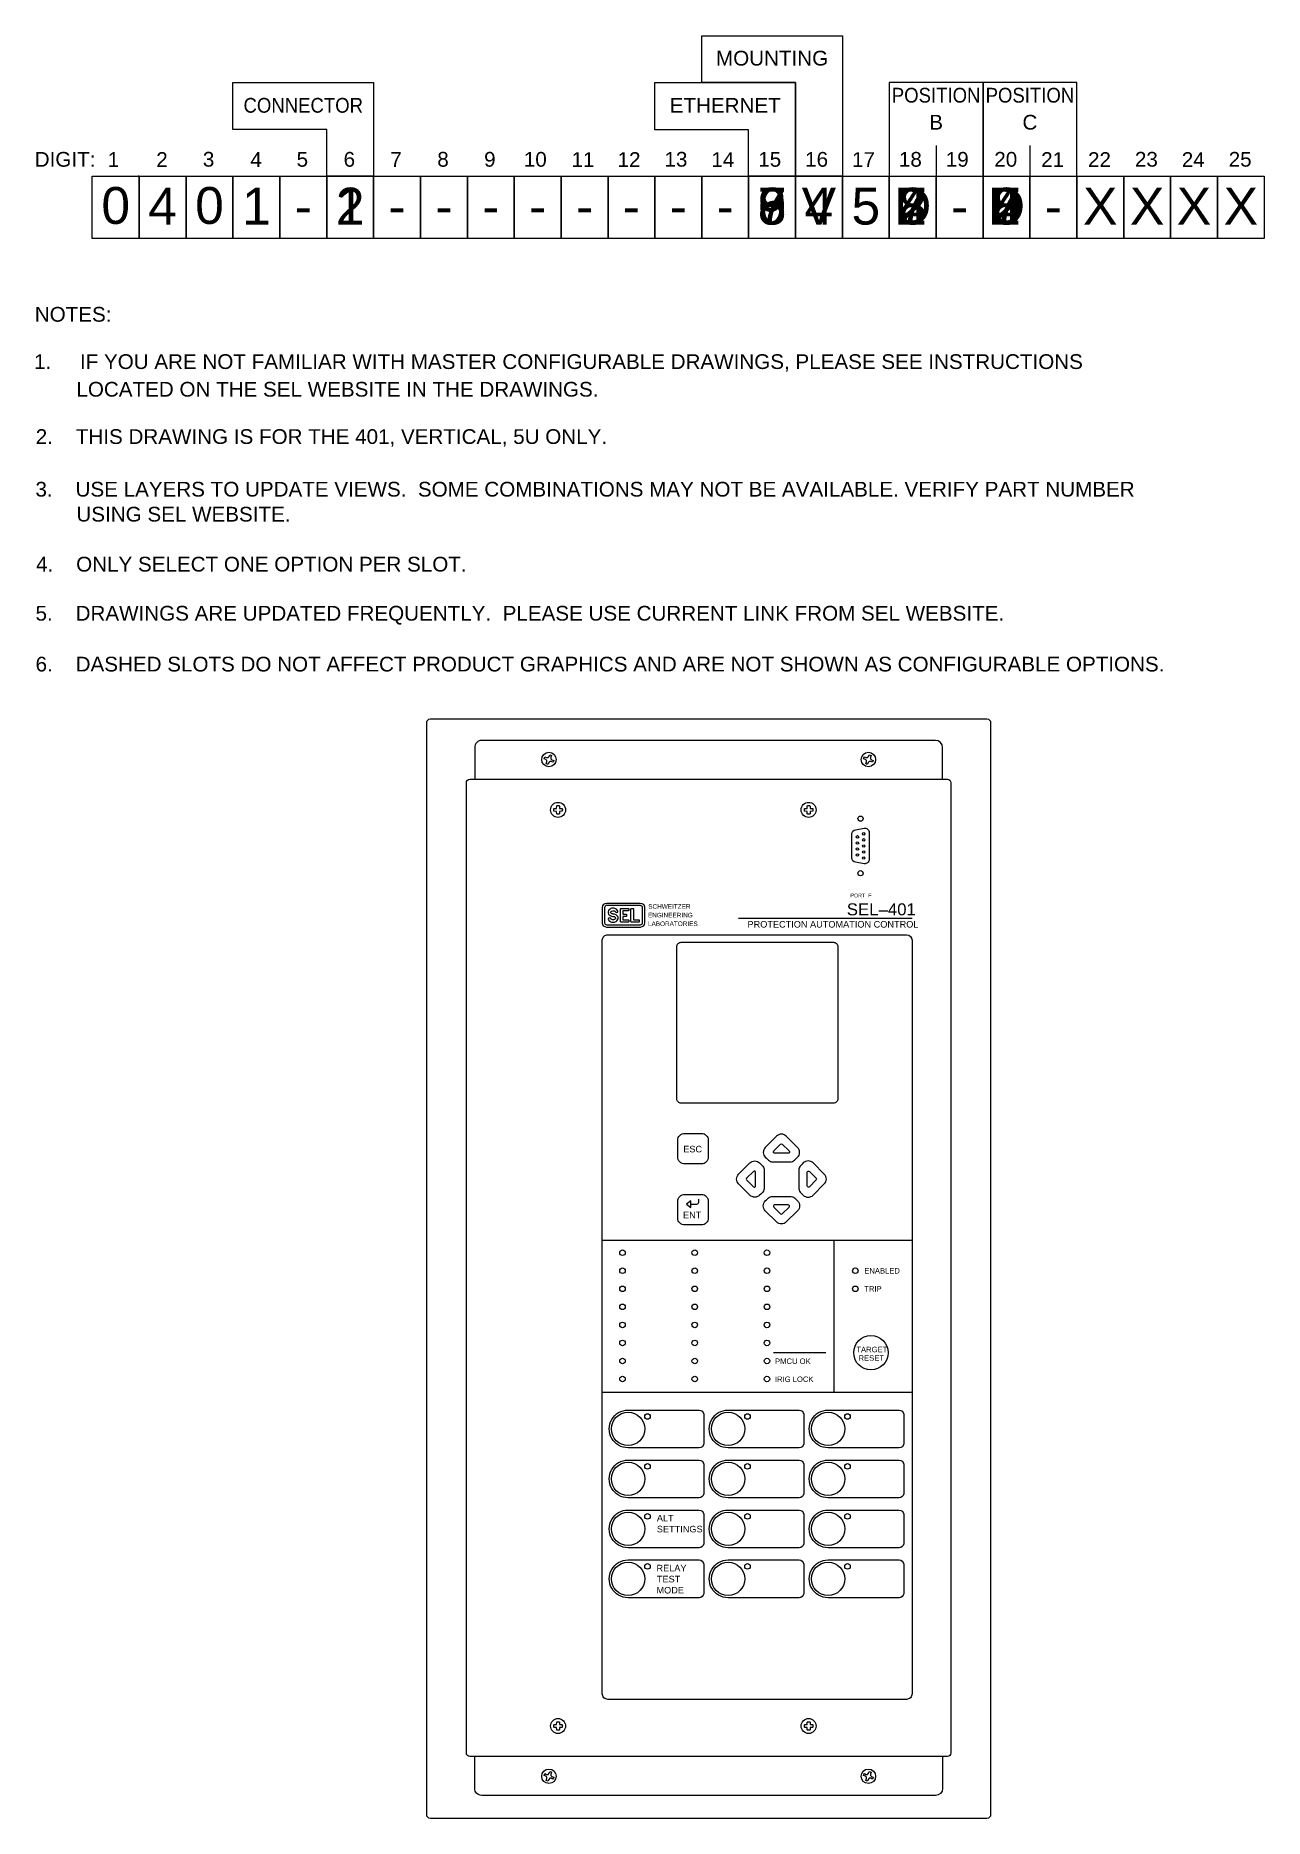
# Model space of a CAD drawing. Extents: x 1 to 47.7, y 0.3 to 34.2.
# Drawn here: x 0.99 to 23.1, y 2.05 to 34.16 of the extents above; entities that cross this region are included whole.
import ezdxf
from ezdxf.enums import TextEntityAlignment as Align

# ---------------------------------------------------------------- set-up
doc = ezdxf.new("R2010")
doc.units = 0
doc.header["$MEASUREMENT"] = 0
for name, color, linetype in [('1_0______CONNECTOR_TYPE_', 7, 'CONTINUOUS'), ('1_1__1__SCREW_TERMINAL', 7, 'CONTINUOUS'), ('1_2__2__CONNECTORIZED', 7, 'CONTINUOUS'), ('2_0______ETHERNET_CONNECTI', 7, 'CONTINUOUS'), ('2_1__6___4__10-100BASE-T_C', 7, 'CONTINUOUS'), ('2_2__7___4__100BASE-FX_CON', 7, 'CONTINUOUS'), ('2_3__8___2__10-100BASE-T__', 7, 'CONTINUOUS'), ('2_4__9___2__100-1000BASE__', 7, 'CONTINUOUS'), ('3_0______MOUNTING_', 7, 'CONTINUOUS'), ('3_1__V__VERTICAL_RACK_MOUN', 7, 'CONTINUOUS'), ('3_2__4__VERTICAL_PANEL_MOU', 7, 'CONTINUOUS'), ('4_0______IO_BOARD_POSITION', 7, 'CONTINUOUS'), ('4_1__2___8__OPTOISO_IND_LS', 7, 'CONTINUOUS'), ('4_2__7___8__OPTOISO_IND_LS', 7, 'CONTINUOUS'), ('4_3__4___24__OPTOISO_LS_IN', 7, 'CONTINUOUS'), ('4_4__D___24__OPTOISO_LS_IN', 7, 'CONTINUOUS'), ('4_5__8___8__OPTOISO_IND_LS', 7, 'CONTINUOUS'), ('5_0______IO_BOARD_POSITION', 7, 'CONTINUOUS'), ('5_1__0__EMPTY', 7, 'CONTINUOUS'), ('5_2__2___8__OPTOISO_IND_LS', 7, 'CONTINUOUS'), ('5_3__7___8__OPTOISO_IND_LS', 7, 'CONTINUOUS'), ('5_4__4___24__OPTOISO_LS_IN', 7, 'CONTINUOUS'), ('5_5__D___24__OPTOISO_LS_IN', 7, 'CONTINUOUS'), ('5_6__8___8__OPTOISO_IND_LS', 7, 'CONTINUOUS'), ('6_0______DWG_', 7, 'CONTINUOUS')]:
    doc.layers.add(name, color=color, linetype=linetype)
doc.styles.add('ARIAL', font='arial.ttf')

msp = doc.modelspace()

# ---------------------------------------------------------------- texts
at = {"layer": '1_1__1__SCREW_TERMINAL', "style": 'ARIAL'}
msp.add_text('1', height=0.664, dxfattribs=at).set_placement((6.648, 30.754), align=Align.CENTER)
at = {"layer": '1_2__2__CONNECTORIZED', "style": 'ARIAL'}
msp.add_text('2', height=0.664, dxfattribs=at).set_placement((6.648, 30.754), align=Align.CENTER)
at = {"layer": '2_1__6___4__10-100BASE-T_C', "style": 'ARIAL'}
msp.add_text('6', height=0.664, dxfattribs=at).set_placement((14.242, 30.754), align=Align.CENTER)
at = {"layer": '2_2__7___4__100BASE-FX_CON', "style": 'ARIAL'}
msp.add_text('7', height=0.664, dxfattribs=at).set_placement((14.242, 30.754), align=Align.CENTER)
at = {"layer": '2_3__8___2__10-100BASE-T__', "style": 'ARIAL'}
msp.add_text('8', height=0.664, dxfattribs=at).set_placement((14.242, 30.754), align=Align.CENTER)
at = {"layer": '2_4__9___2__100-1000BASE__', "style": 'ARIAL'}
msp.add_text('9', height=0.664, dxfattribs=at).set_placement((14.242, 30.754), align=Align.CENTER)
at = {"layer": '3_1__V__VERTICAL_RACK_MOUN', "style": 'ARIAL'}
msp.add_text('V', height=0.664, dxfattribs=at).set_placement((15.085, 30.754), align=Align.CENTER)
at = {"layer": '3_2__4__VERTICAL_PANEL_MOU', "style": 'ARIAL'}
msp.add_text('4', height=0.664, dxfattribs=at).set_placement((15.085, 30.754), align=Align.CENTER)
at = {"layer": '4_1__2___8__OPTOISO_IND_LS', "style": 'ARIAL'}
msp.add_text('2', height=0.664, dxfattribs=at).set_placement((16.773, 30.754), align=Align.CENTER)
at = {"layer": '4_2__7___8__OPTOISO_IND_LS', "style": 'ARIAL'}
msp.add_text('7', height=0.664, dxfattribs=at).set_placement((16.773, 30.754), align=Align.CENTER)
at = {"layer": '4_3__4___24__OPTOISO_LS_IN', "style": 'ARIAL'}
msp.add_text('4', height=0.664, dxfattribs=at).set_placement((16.773, 30.754), align=Align.CENTER)
at = {"layer": '4_4__D___24__OPTOISO_LS_IN', "style": 'ARIAL'}
msp.add_text('D', height=0.664, dxfattribs=at).set_placement((16.773, 30.754), align=Align.CENTER)
at = {"layer": '4_5__8___8__OPTOISO_IND_LS', "style": 'ARIAL'}
msp.add_text('8', height=0.664, dxfattribs=at).set_placement((16.773, 30.754), align=Align.CENTER)
at = {"layer": '5_1__0__EMPTY', "style": 'ARIAL'}
msp.add_text('0', height=0.664, dxfattribs=at).set_placement((18.46, 30.754), align=Align.CENTER)
at = {"layer": '5_2__2___8__OPTOISO_IND_LS', "style": 'ARIAL'}
msp.add_text('2', height=0.664, dxfattribs=at).set_placement((18.46, 30.754), align=Align.CENTER)
at = {"layer": '5_3__7___8__OPTOISO_IND_LS', "style": 'ARIAL'}
msp.add_text('7', height=0.664, dxfattribs=at).set_placement((18.46, 30.754), align=Align.CENTER)
at = {"layer": '5_4__4___24__OPTOISO_LS_IN', "style": 'ARIAL'}
msp.add_text('4', height=0.664, dxfattribs=at).set_placement((18.46, 30.754), align=Align.CENTER)
at = {"layer": '5_5__D___24__OPTOISO_LS_IN', "style": 'ARIAL'}
msp.add_text('D', height=0.664, dxfattribs=at).set_placement((18.46, 30.754), align=Align.CENTER)
at = {"layer": '5_6__8___8__OPTOISO_IND_LS', "style": 'ARIAL'}
msp.add_text('8', height=0.664, dxfattribs=at).set_placement((18.46, 30.754), align=Align.CENTER)
at = {"layer": '6_0______DWG_', "style": 'ARIAL'}
for s, height, p in [('MOUNTING', 0.2655, (14.242, 33.618)), ('ETHERNET', 0.2655, (13.398, 32.769)), ('B', 0.266, (17.194, 32.464)), ('C', 0.266, (18.882, 32.464)), ('0', 0.664, (2.429, 30.766)), ('4', 0.664, (3.273, 30.754)), ('0', 0.664, (4.116, 30.766)), ('1', 0.664, (4.96, 30.754)), ('5', 0.664, (15.929, 30.754)), ('X', 0.664, (20.148, 30.755)), ('X', 0.664, (20.992, 30.754)), ('X', 0.664, (21.835, 30.755)), ('X', 0.664, (22.679, 30.754)), ('-', 0.664, (5.804, 30.754)), ('-', 0.664, (7.491, 30.754)), ('-', 0.664, (8.335, 30.754)), ('-', 0.664, (9.179, 30.754)), ('-', 0.664, (10.023, 30.754)), ('-', 0.664, (10.867, 30.754)), ('-', 0.664, (11.71, 30.754)), ('-', 0.664, (12.554, 30.754)), ('-', 0.664, (13.398, 30.754)), ('-', 0.664, (17.617, 30.754)), ('-', 0.664, (19.304, 30.754))]:
    msp.add_text(s, height=height, dxfattribs=at).set_placement(p, align=Align.CENTER)
at = {"layer": '6_0______DWG_', "style": 'ARIAL', "width": 0.9}
for s, p in [('POSITION', (17.194, 32.951)), ('POSITION', (18.882, 32.951)), ('CONNECTOR', (5.804, 32.769))]:
    msp.add_text(s, height=0.2655, dxfattribs=at).set_placement(p, align=Align.CENTER)
at = {"layer": '6_0______DWG_', "style": 'ARIAL'}
for s, height, p in [('DIGIT:', 0.2655, (0.971, 31.796)), ('1', 0.266, (2.284, 31.792)), ('2', 0.266, (3.158, 31.792)), ('3', 0.266, (3.997, 31.797)), ('4', 0.266, (4.851, 31.792)), ('5', 0.266, (5.684, 31.796)), ('6', 0.266, (6.53, 31.796)), ('7', 0.266, (7.37, 31.792)), ('8', 0.266, (8.216, 31.796)), ('9', 0.266, (9.059, 31.796)), ('10', 0.2655, (9.774, 31.796)), ('11', 0.2655, (10.632, 31.792)), ('12', 0.2655, (11.461, 31.792)), ('13', 0.2655, (12.305, 31.797)), ('14', 0.2655, (13.149, 31.792)), ('15', 0.2655, (13.993, 31.796)), ('16', 0.2655, (14.837, 31.796)), ('17', 0.2655, (15.68, 31.792)), ('18', 0.2655, (16.524, 31.796)), ('19', 0.2655, (17.368, 31.796)), ('20', 0.2655, (18.241, 31.796)), ('21', 0.2655, (19.085, 31.792)), ('22', 0.2655, (19.928, 31.792)), ('23', 0.2655, (20.772, 31.797)), ('24', 0.2655, (21.616, 31.792)), ('25', 0.2655, (22.46, 31.797)), ('NOTES:', 0.2655, (0.972, 29.005)), ('1.     IF YOU ARE NOT FAMILIAR WITH MASTER CONFIGURABLE DRAWINGS, PLEASE SEE INSTRUCTIONS', 0.2655, (0.96, 28.153)), ('       LOCATED ON THE SEL WEBSITE IN THE DRAWINGS.', 0.2655, (1, 27.655)), ('2.    THIS DRAWING IS FOR THE 401, VERTICAL, 5U ONLY.', 0.2655, (0.989, 26.803)), ('3.    USE LAYERS TO UPDATE VIEWS.  SOME COMBINATIONS MAY NOT BE AVAILABLE. VERIFY PART NUMBER', 0.2655, (0.984, 25.855)), ('       USING SEL WEBSITE.', 0.2655, (1, 25.405)), ('4.    ONLY SELECT ONE OPTION PER SLOT.', 0.2655, (0.995, 24.505)), ('5.    DRAWINGS ARE UPDATED FREQUENTLY.  PLEASE USE CURRENT LINK FROM SEL WEBSITE.', 0.2655, (0.985, 23.621)), ('6.    DASHED SLOTS DO NOT AFFECT PRODUCT GRAPHICS AND ARE NOT SHOWN AS CONFIGURABLE OPTIONS.', 0.2655, (0.986, 22.705)), ('PORT  F', 0.0688, (15.651, 18.636)), ('SCHWEITZER', 0.0824, (12.013, 18.432)), ('ENGINEERING', 0.08237, (12.008, 18.276)), ('SEL–401', 0.2163, (15.586, 18.313)), ('LABORATORIES', 0.08237, (12.008, 18.12)), ('PROTECTION AUTOMATION CONTROL', 0.118, (13.799, 18.093)), ('ESC', 0.118, (12.643, 14.044)), ('ENT', 0.118, (12.638, 12.857)), ('ENABLED', 0.0983, (15.901, 11.862)), ('TRIP', 0.0983, (15.901, 11.538)), ('PMCU OK', 0.0983, (14.295, 10.234)), ('TARGET', 0.0983, (15.759, 10.444)), ('RESET', 0.0983, (15.798, 10.291)), ('IRIG LOCK', 0.0983, (14.293, 9.909)), ('ALT', 0.118, (12.168, 7.398)), ('SETTINGS', 0.118, (12.167, 7.2)), ('RELAY', 0.118, (12.161, 6.498)), ('TEST', 0.118, (12.168, 6.3)), ('MODE', 0.118, (12.161, 6.1))]:
    msp.add_text(s, height=height, dxfattribs=at).set_placement(p)

# ---------------------------------------------------------------- linework, layer by layer
at = {"layer": '1_0______CONNECTOR_TYPE_'}
msp.add_lwpolyline([(2.851, 31.625), (2.831, 31.625)], dxfattribs=at)
at = {"layer": '2_0______ETHERNET_CONNECTI'}
msp.add_lwpolyline([(2.851, 31.625), (2.831, 31.625)], dxfattribs=at)
at = {"layer": '3_0______MOUNTING_'}
msp.add_lwpolyline([(2.851, 31.625), (2.831, 31.625)], dxfattribs=at)
at = {"layer": '3_1__V__VERTICAL_RACK_MOUN'}
for points in [[(17.31, 20.763), (17.31, 21.338, 0.414213), (17.185, 21.463), (9.015, 21.463, 0.414214), (8.89, 21.338), (8.89, 20.763)], [(17.31, 3.163), (17.31, 2.588, -0.414213), (17.185, 2.463), (9.015, 2.463, -0.414214), (8.89, 2.588), (8.89, 3.163)]]:
    msp.add_lwpolyline(points, format="xyb", dxfattribs=at)
for points in [[(10.177, 21.046), (10.19, 21.077), (10.189, 21.104), (10.17, 21.122), (10.139, 21.134, -0.101001), (10.152, 21.167), (10.184, 21.154), (10.21, 21.154), (10.228, 21.173), (10.241, 21.205, -0.101024), (10.273, 21.191), (10.26, 21.16), (10.261, 21.134), (10.28, 21.115), (10.311, 21.103, -0.10107), (10.298, 21.07), (10.266, 21.083), (10.241, 21.083), (10.222, 21.064), (10.209, 21.033, -0.101055)], [(15.927, 21.046), (15.94, 21.077), (15.939, 21.104), (15.92, 21.122), (15.889, 21.134, -0.101001), (15.902, 21.167), (15.934, 21.154), (15.96, 21.154), (15.978, 21.173), (15.991, 21.205, -0.101024), (16.023, 21.191), (16.01, 21.16), (16.011, 21.134), (16.03, 21.115), (16.061, 21.103, -0.10107), (16.048, 21.07), (16.016, 21.083), (15.991, 21.083), (15.972, 21.064), (15.959, 21.033, -0.101055)], [(17.46, 20.702), (17.46, 3.224, -0.414215), (17.399, 3.163), (8.801, 3.163, -0.414214), (8.74, 3.224), (8.74, 20.702, -0.414214), (8.801, 20.763), (17.399, 20.763, -0.414212)], [(10.177, 2.734), (10.19, 2.765), (10.189, 2.792), (10.17, 2.81), (10.139, 2.822, -0.101001), (10.152, 2.855), (10.184, 2.842), (10.21, 2.842), (10.228, 2.861), (10.241, 2.893, -0.101024), (10.273, 2.879), (10.26, 2.848), (10.261, 2.822), (10.28, 2.803), (10.311, 2.791, -0.10107), (10.298, 2.758), (10.266, 2.771), (10.241, 2.771), (10.222, 2.752), (10.209, 2.721, -0.101055)], [(15.927, 2.734), (15.94, 2.765), (15.939, 2.792), (15.92, 2.81), (15.889, 2.822, -0.101001), (15.902, 2.855), (15.934, 2.842), (15.96, 2.842), (15.978, 2.861), (15.991, 2.893, -0.101024), (16.023, 2.879), (16.01, 2.848), (16.011, 2.822), (16.03, 2.803), (16.061, 2.791, -0.10107), (16.048, 2.758), (16.016, 2.771), (15.991, 2.771), (15.972, 2.752), (15.959, 2.721, -0.101055)]]:
    msp.add_lwpolyline(points, format="xyb", close=True, dxfattribs=at)
for centre in [(10.225, 21.119), (15.975, 21.119), (10.225, 2.807), (15.975, 2.807)]:
    msp.add_circle(centre, 0.13, dxfattribs=at)
at = {"layer": '3_2__4__VERTICAL_PANEL_MOU'}
msp.add_lwpolyline([(18.175, 21.782), (18.175, 2.117, -0.414082), (18.108, 2.05), (8.093, 2.05, -0.414079), (8.025, 2.117), (8.025, 21.782, -0.414081), (8.092, 21.85), (18.108, 21.85, -0.414077)], format="xyb", close=True, dxfattribs=at)
at = {"layer": '4_0______IO_BOARD_POSITION'}
msp.add_lwpolyline([(2.851, 31.625), (2.831, 31.625)], dxfattribs=at)
at = {"layer": '5_0______IO_BOARD_POSITION'}
msp.add_lwpolyline([(2.851, 31.625), (2.831, 31.625)], dxfattribs=at)
at = {"layer": '6_0______DWG_'}
for points in [[(14.664, 33.312), (12.976, 33.312), (12.976, 34.156), (15.507, 34.156), (15.507, 31.625), (14.664, 31.625), (14.664, 33.312)], [(6.226, 32.469), (4.538, 32.469), (4.538, 33.312), (7.07, 33.312), (7.07, 31.625), (6.226, 31.625), (6.226, 32.469)], [(13.82, 32.459), (12.132, 32.459), (12.132, 33.312), (14.664, 33.312), (14.664, 31.625), (13.82, 31.625), (13.82, 32.459)], [(18.039, 31.625), (18.039, 33.312), (16.351, 33.312), (16.351, 31.625), (18.038, 31.625)], [(19.726, 31.625), (19.726, 33.312), (18.039, 33.312), (18.039, 31.625), (19.726, 31.625)], [(17.194, 32.18), (17.194, 31.625)], [(18.882, 32.18), (18.882, 31.625)], [(2.851, 30.5), (2.007, 30.5), (2.007, 31.625), (2.851, 31.625), (2.851, 30.5)], [(3.695, 30.5), (2.851, 30.5), (2.851, 31.625), (3.695, 31.625), (3.695, 30.5)], [(4.538, 30.5), (3.695, 30.5), (3.695, 31.625), (4.538, 31.625), (4.538, 30.5)], [(5.382, 30.5), (4.538, 30.5), (4.538, 31.625), (5.382, 31.625), (5.382, 30.5)], [(6.226, 30.5), (5.382, 30.5), (5.382, 31.625), (6.226, 31.625), (6.226, 30.5)], [(7.07, 30.5), (6.226, 30.5), (6.226, 31.625), (7.07, 31.625), (7.07, 30.5)], [(7.913, 30.5), (7.07, 30.5), (7.07, 31.625), (7.913, 31.625), (7.913, 30.5)], [(8.757, 30.5), (7.913, 30.5), (7.913, 31.625), (8.757, 31.625), (8.757, 30.5)], [(9.601, 30.5), (8.757, 30.5), (8.757, 31.625), (9.601, 31.625), (9.601, 30.5)], [(10.445, 30.5), (9.601, 30.5), (9.601, 31.625), (10.445, 31.625), (10.445, 30.5)], [(11.289, 30.5), (10.445, 30.5), (10.445, 31.625), (11.289, 31.625), (11.289, 30.5)], [(12.132, 30.5), (11.289, 30.5), (11.289, 31.625), (12.132, 31.625), (12.132, 30.5)], [(12.976, 30.5), (12.132, 30.5), (12.132, 31.625), (12.976, 31.625), (12.976, 30.5)], [(13.82, 30.5), (12.976, 30.5), (12.976, 31.625), (13.82, 31.625), (13.82, 30.5)], [(14.664, 30.5), (13.82, 30.5), (13.82, 31.625), (14.664, 31.625), (14.664, 30.5)], [(15.507, 30.5), (14.664, 30.5), (14.664, 31.625), (15.507, 31.625), (15.507, 30.5)], [(16.351, 30.5), (15.507, 30.5), (15.507, 31.625), (16.351, 31.625), (16.351, 30.5)], [(17.195, 30.5), (16.351, 30.5), (16.351, 31.625), (17.195, 31.625), (17.195, 30.5)], [(18.038, 30.5), (17.195, 30.5), (17.195, 31.625), (18.038, 31.625), (18.038, 30.5)], [(18.882, 30.5), (18.038, 30.5), (18.038, 31.625), (18.882, 31.625), (18.882, 30.5)], [(19.726, 30.5), (18.882, 30.5), (18.882, 31.625), (19.726, 31.625), (19.726, 30.5)], [(20.57, 30.5), (19.726, 30.5), (19.726, 31.625), (20.57, 31.625), (20.57, 30.5)], [(21.413, 30.5), (20.57, 30.5), (20.57, 31.625), (21.413, 31.625), (21.413, 30.5)], [(22.257, 30.5), (21.413, 30.5), (21.413, 31.625), (22.257, 31.625), (22.257, 30.5)], [(23.101, 30.5), (22.257, 30.5), (22.257, 31.625), (23.101, 31.625), (23.101, 30.5)], [(16.761, 18.258), (13.637, 18.258)], [(16.761, 12.457), (11.185, 12.457)], [(15.352, 12.458), (15.352, 9.718)], [(14.269, 10.442), (15.207, 10.442)], [(16.761, 9.717), (11.185, 9.717)]]:
    msp.add_lwpolyline(points, dxfattribs=at)
for points in [[(10.466, 20.196, -0.391794), (10.458, 20.187), (10.418, 20.185, 0.399739), (10.417, 20.184), (10.415, 20.144, -0.391859), (10.407, 20.136), (10.373, 20.136, -0.391764), (10.365, 20.144), (10.363, 20.184, 0.399816), (10.362, 20.185), (10.322, 20.187, -0.391825), (10.314, 20.196), (10.313, 20.213), (10.314, 20.23, -0.391806), (10.322, 20.238), (10.362, 20.24, 0.399638), (10.363, 20.241), (10.365, 20.281, -0.391814), (10.373, 20.289), (10.407, 20.289, -0.39186), (10.415, 20.281), (10.417, 20.241, 0.399739), (10.418, 20.24), (10.458, 20.238, -0.391769), (10.466, 20.23), (10.467, 20.213), (10.466, 20.196)], [(14.976, 20.196, -0.391794), (14.968, 20.187), (14.928, 20.185, 0.399739), (14.927, 20.184), (14.925, 20.144, -0.391859), (14.916, 20.136), (14.882, 20.136, -0.391764), (14.874, 20.144), (14.872, 20.184, 0.399816), (14.871, 20.185), (14.831, 20.187, -0.391825), (14.823, 20.196), (14.823, 20.213), (14.823, 20.23, -0.391806), (14.831, 20.238), (14.871, 20.24, 0.399638), (14.872, 20.241), (14.874, 20.281, -0.391814), (14.882, 20.289), (14.916, 20.289, -0.39186), (14.925, 20.281), (14.927, 20.241, 0.399739), (14.928, 20.24), (14.968, 20.238, -0.391769), (14.976, 20.23), (14.976, 20.213), (14.976, 20.196)], [(12.778, 13.112), (12.886, 13.112, 0.414214), (12.921, 13.147), (12.921, 13.204)], [(12.778, 13.112), (12.886, 13.112, 0.414214), (12.921, 13.147), (12.921, 13.204)], [(10.466, 3.696, -0.391794), (10.458, 3.687), (10.418, 3.685, 0.399739), (10.417, 3.684), (10.415, 3.644, -0.391859), (10.407, 3.636), (10.373, 3.636, -0.391764), (10.365, 3.644), (10.363, 3.684, 0.399816), (10.362, 3.685), (10.322, 3.687, -0.391825), (10.314, 3.696), (10.313, 3.713), (10.314, 3.73, -0.391806), (10.322, 3.738), (10.362, 3.74, 0.399638), (10.363, 3.741), (10.365, 3.781, -0.391814), (10.373, 3.789), (10.407, 3.789, -0.39186), (10.415, 3.781), (10.417, 3.741, 0.399739), (10.418, 3.74), (10.458, 3.738, -0.391769), (10.466, 3.73), (10.467, 3.713), (10.466, 3.696)], [(14.976, 3.696, -0.391794), (14.968, 3.687), (14.928, 3.685, 0.399739), (14.927, 3.684), (14.925, 3.644, -0.391859), (14.916, 3.636), (14.882, 3.636, -0.391764), (14.874, 3.644), (14.872, 3.684, 0.399816), (14.871, 3.685), (14.831, 3.687, -0.391825), (14.823, 3.696), (14.823, 3.713), (14.823, 3.73, -0.391806), (14.831, 3.738), (14.871, 3.74, 0.399638), (14.872, 3.741), (14.874, 3.781, -0.391814), (14.882, 3.789), (14.916, 3.789, -0.39186), (14.925, 3.781), (14.927, 3.741, 0.399739), (14.928, 3.74), (14.968, 3.738, -0.391769), (14.976, 3.73), (14.976, 3.713), (14.976, 3.696)]]:
    msp.add_lwpolyline(points, format="xyb", dxfattribs=at)
for points in [[(15.989, 19.805), (15.989, 19.321, -0.46318), (15.897, 19.243), (15.743, 19.27, -0.363045), (15.678, 19.348), (15.678, 19.778, -0.360245), (15.743, 19.856), (15.897, 19.883, -0.463312)], [(11.266, 18.097, -0.4132), (11.19, 18.174), (11.19, 18.457, -0.404471), (11.266, 18.535), (11.868, 18.535, -0.4132), (11.944, 18.458), (11.944, 18.175, -0.404471), (11.868, 18.097)], [(11.272, 18.138, -0.420704), (11.232, 18.174), (11.232, 18.459, -0.441125), (11.272, 18.495), (11.865, 18.495, -0.420704), (11.905, 18.46), (11.905, 18.175, -0.441125), (11.865, 18.138)], [(11.376, 18.442, 0.192116), (11.312, 18.416, 0.12608), (11.292, 18.378, 0.336344), (11.328, 18.308, 0.087668), (11.38, 18.293, -0.022201), (11.395, 18.291, -0.039737), (11.406, 18.287, -0.23043), (11.425, 18.269, -0.182747), (11.423, 18.254, -0.221111), (11.389, 18.235, -0.058363), (11.367, 18.235, -0.13415), (11.344, 18.246, 0.006668), (11.332, 18.261, 0.085557), (11.329, 18.263, 0.231613), (11.299, 18.261, 0.170757), (11.293, 18.253, 0.118457), (11.295, 18.241, 0.153081), (11.321, 18.208, 0.186266), (11.385, 18.189, 0.192116), (11.449, 18.214, 0.12608), (11.469, 18.253, 0.336344), (11.433, 18.323, 0.087668), (11.381, 18.337, -0.022201), (11.366, 18.34, -0.039737), (11.355, 18.343, -0.23043), (11.336, 18.362, -0.182747), (11.338, 18.376, -0.221111), (11.373, 18.396, -0.058363), (11.394, 18.396, -0.13415), (11.417, 18.385, 0.006668), (11.429, 18.37, 0.085557), (11.432, 18.368, 0.231613), (11.462, 18.37, 0.170757), (11.468, 18.378, 0.118457), (11.466, 18.39, 0.153081), (11.44, 18.423, 0.186266)], [(11.514, 18.203), (11.514, 18.426, -0.076988), (11.515, 18.431, -0.100965), (11.518, 18.435, -0.102674), (11.521, 18.437, -0.07201), (11.526, 18.438), (11.652, 18.438, -0.048364), (11.655, 18.437, -0.116354), (11.66, 18.435, -0.122593), (11.662, 18.43, -0.034253), (11.663, 18.426), (11.663, 18.406, -0.034253), (11.662, 18.402, -0.122593), (11.66, 18.398, -0.116354), (11.655, 18.395, -0.048364), (11.652, 18.394), (11.557, 18.394), (11.557, 18.336), (11.612, 18.336, -0.060703), (11.615, 18.336, -0.109475), (11.618, 18.334, -0.113248), (11.62, 18.33, -0.051552), (11.621, 18.326), (11.621, 18.303, -0.051552), (11.62, 18.299, -0.113248), (11.618, 18.295, -0.109475), (11.615, 18.293, -0.060703), (11.612, 18.292), (11.557, 18.292), (11.557, 18.235), (11.652, 18.235, -0.048364), (11.655, 18.234, -0.116354), (11.66, 18.231, -0.122593), (11.662, 18.227, -0.034253), (11.663, 18.223), (11.663, 18.203, -0.034253), (11.662, 18.199, -0.122593), (11.66, 18.194, -0.116354), (11.655, 18.191, -0.048364), (11.652, 18.191), (11.526, 18.191, -0.07201), (11.521, 18.192, -0.102674), (11.518, 18.194, -0.100965), (11.515, 18.198, -0.076988), (11.514, 18.203)], [(11.748, 18.426), (11.748, 18.235), (11.84, 18.235, -0.048364), (11.844, 18.234, -0.116354), (11.848, 18.231, -0.122593), (11.851, 18.227, -0.034253), (11.852, 18.223), (11.852, 18.203, -0.034253), (11.851, 18.199, -0.122593), (11.848, 18.194, -0.116354), (11.844, 18.191, -0.048364), (11.84, 18.191), (11.714, 18.191, -0.07201), (11.71, 18.192, -0.102674), (11.706, 18.194, -0.100965), (11.703, 18.198, -0.076988), (11.702, 18.203), (11.702, 18.426, -0.076988), (11.703, 18.431, -0.100965), (11.706, 18.435, -0.102674), (11.71, 18.437, -0.07201), (11.714, 18.438), (11.736, 18.438, -0.07201), (11.74, 18.437, -0.102674), (11.744, 18.435, -0.100965), (11.747, 18.431, -0.076988), (11.748, 18.426)], [(16.761, 17.864), (16.761, 4.293, -0.414315), (16.661, 4.193), (11.285, 4.193, -0.414634), (11.185, 4.293), (11.185, 17.864, -0.414229), (11.285, 17.964), (16.661, 17.964, -0.414193)], [(12.525, 15.008), (12.525, 17.748, -0.414221), (12.605, 17.828), (15.345, 17.828, -0.414221), (15.425, 17.748), (15.425, 15.008, -0.414221), (15.345, 14.928), (12.605, 14.928, -0.414221)], [(12.669, 14.387), (12.969, 14.387, -0.414214), (13.094, 14.262), (13.094, 13.962, -0.414214), (12.969, 13.837), (12.669, 13.837, -0.414214), (12.544, 13.962), (12.544, 14.262, -0.414214)], [(12.669, 14.387), (12.969, 14.387, -0.414214), (13.094, 14.262), (13.094, 13.962, -0.414214), (12.969, 13.837), (12.669, 13.837, -0.414214), (12.544, 13.962), (12.544, 14.262, -0.414214)], [(14.565, 13.875, 0.176539), (14.643, 13.902), (14.68, 13.937), (14.699, 13.956, 0.414214), (14.699, 14.133), (14.498, 14.335, 0.414214), (14.321, 14.335), (14.12, 14.133, 0.414214), (14.12, 13.956), (14.139, 13.937), (14.175, 13.902, 0.176539), (14.254, 13.875)], [(14.426, 14.19), (14.548, 14.069, -0.66386), (14.531, 14.028), (14.288, 14.028, -0.66386), (14.271, 14.069), (14.393, 14.19, -0.408376)], [(14.1, 13.408, -0.176539), (14.073, 13.33), (14.037, 13.293), (14.018, 13.274, -0.414214), (13.841, 13.274), (13.64, 13.475, -0.414214), (13.64, 13.652), (13.841, 13.853, -0.414214), (14.018, 13.853), (14.037, 13.834), (14.073, 13.798, -0.176539), (14.1, 13.719)], [(14.722, 13.408, 0.176539), (14.749, 13.33), (14.784, 13.293), (14.803, 13.274, 0.414214), (14.98, 13.274), (15.182, 13.475, 0.414214), (15.182, 13.652), (14.98, 13.853, 0.414214), (14.803, 13.853), (14.784, 13.834), (14.749, 13.798, 0.176539), (14.722, 13.719)], [(13.784, 13.547), (13.906, 13.425, 0.66386), (13.946, 13.442), (13.946, 13.685, 0.66386), (13.906, 13.702), (13.784, 13.58, 0.408376)], [(15.037, 13.547), (14.916, 13.425, -0.66386), (14.875, 13.442), (14.875, 13.685, -0.66386), (14.916, 13.702), (15.037, 13.58, -0.408376)], [(12.669, 13.287), (12.969, 13.287, -0.414214), (13.094, 13.162), (13.094, 12.862, -0.414214), (12.969, 12.737), (12.669, 12.737, -0.414214), (12.544, 12.862), (12.544, 13.162, -0.414214)], [(12.669, 13.287), (12.969, 13.287, -0.414214), (13.094, 13.162), (13.094, 12.862, -0.414214), (12.969, 12.737), (12.669, 12.737, -0.414214), (12.544, 12.862), (12.544, 13.162, -0.414214)], [(14.565, 13.251, -0.176539), (14.643, 13.224), (14.68, 13.189), (14.699, 13.17, -0.414214), (14.699, 12.993), (14.498, 12.791, -0.414214), (14.321, 12.791), (14.12, 12.993, -0.414214), (14.12, 13.17), (14.139, 13.189), (14.175, 13.224, -0.176539), (14.254, 13.251)], [(14.426, 12.936), (14.548, 13.057, 0.66386), (14.531, 13.098), (14.288, 13.098, 0.66386), (14.271, 13.057), (14.393, 12.936, 0.408376)], [(11.65, 9.403), (12.929, 9.403, -0.385887), (13.011, 9.329), (13.011, 8.796, -0.395152), (12.929, 8.723), (11.65, 8.723, -1.000771)], [(13.45, 9.403), (14.729, 9.403, -0.385887), (14.811, 9.329), (14.811, 8.796, -0.395152), (14.729, 8.723), (13.45, 8.723, -1.000771)], [(15.25, 9.403), (16.529, 9.403, -0.385887), (16.611, 9.329), (16.611, 8.796, -0.395152), (16.529, 8.723), (15.25, 8.723, -1.000771)], [(11.65, 8.503), (12.93, 8.503, -0.385887), (13.011, 8.429), (13.011, 7.896, -0.395152), (12.93, 7.823), (11.65, 7.823, -1.000771)], [(13.45, 8.503), (14.73, 8.503, -0.385887), (14.811, 8.429), (14.811, 7.896, -0.395152), (14.73, 7.823), (13.45, 7.823, -1.000771)], [(15.25, 8.503), (16.53, 8.503, -0.385887), (16.611, 8.429), (16.611, 7.896, -0.395152), (16.53, 7.823), (15.25, 7.823, -1.000771)], [(11.65, 7.603), (12.93, 7.603, -0.385887), (13.011, 7.529), (13.011, 6.996, -0.395152), (12.93, 6.923), (11.65, 6.923, -1.000771)], [(13.45, 7.603), (14.73, 7.603, -0.385887), (14.811, 7.529), (14.811, 6.996, -0.395152), (14.73, 6.923), (13.45, 6.923, -1.000771)], [(15.25, 7.603), (16.53, 7.603, -0.385887), (16.611, 7.529), (16.611, 6.996, -0.395152), (16.53, 6.923), (15.25, 6.923, -1.000771)], [(11.65, 6.703), (12.93, 6.703, -0.385887), (13.011, 6.629), (13.011, 6.096, -0.395152), (12.93, 6.023), (11.65, 6.023, -1.000771)], [(13.45, 6.703), (14.73, 6.703, -0.385887), (14.811, 6.629), (14.811, 6.096, -0.395152), (14.73, 6.023), (13.45, 6.023, -1.000771)], [(15.25, 6.703), (16.53, 6.703, -0.385887), (16.611, 6.629), (16.611, 6.096, -0.395152), (16.53, 6.023), (15.25, 6.023, -1.000771)]]:
    msp.add_lwpolyline(points, format="xyb", close=True, dxfattribs=at)
msp.add_lwpolyline([(12.778, 13.17), (12.702, 13.112), (12.778, 13.054)], close=True, dxfattribs=at)
msp.add_lwpolyline([(12.778, 13.17), (12.702, 13.112), (12.778, 13.054)], close=True, dxfattribs=at)
for centre, radius in [((10.39, 20.213), 0.135), ((14.899, 20.213), 0.135), ((15.834, 20.055), 0.047), ((15.778, 19.726), 0.0225), ((15.778, 19.617), 0.0225), ((15.89, 19.781), 0.0225), ((15.89, 19.672), 0.0225), ((15.89, 19.563), 0.0225), ((15.778, 19.508), 0.0225), ((15.778, 19.399), 0.0225), ((15.89, 19.454), 0.0225), ((15.89, 19.345), 0.0225), ((15.834, 19.071), 0.047), ((11.55, 12.237), 0.05), ((12.85, 12.237), 0.05), ((14.15, 12.237), 0.05), ((11.55, 11.912), 0.05), ((12.85, 11.912), 0.05), ((14.15, 11.912), 0.05), ((15.74, 11.912), 0.05), ((11.55, 11.587), 0.05), ((12.85, 11.587), 0.05), ((14.15, 11.587), 0.05), ((15.74, 11.587), 0.05), ((11.55, 11.262), 0.05), ((12.85, 11.262), 0.05), ((14.15, 11.262), 0.05), ((11.55, 10.937), 0.05), ((12.85, 10.937), 0.05), ((14.15, 10.937), 0.05), ((11.55, 10.612), 0.05), ((12.85, 10.612), 0.05), ((14.15, 10.612), 0.05), ((16.021, 10.436), 0.31), ((11.55, 10.287), 0.05), ((12.85, 10.287), 0.05), ((14.15, 10.287), 0.05), ((11.55, 9.962), 0.05), ((12.85, 9.962), 0.05), ((14.15, 9.962), 0.05), ((11.65, 9.063), 0.3), ((12, 9.288), 0.05), ((13.45, 9.063), 0.3), ((13.8, 9.288), 0.05), ((15.25, 9.063), 0.3), ((15.6, 9.288), 0.05), ((11.65, 8.163), 0.3), ((12, 8.388), 0.05), ((13.45, 8.163), 0.3), ((13.8, 8.388), 0.05), ((15.25, 8.163), 0.3), ((15.6, 8.388), 0.05), ((11.65, 7.263), 0.3), ((12, 7.488), 0.05), ((13.45, 7.263), 0.3), ((13.8, 7.488), 0.05), ((15.25, 7.263), 0.3), ((15.6, 7.488), 0.05), ((11.65, 6.363), 0.3), ((12, 6.588), 0.05), ((13.45, 6.363), 0.3), ((13.8, 6.588), 0.05), ((15.25, 6.363), 0.3), ((15.6, 6.588), 0.05), ((10.39, 3.713), 0.135), ((14.899, 3.713), 0.135)]:
    msp.add_circle(centre, radius, dxfattribs=at)

msp.set_redraw_order([(e.dxf.handle, doc.entitydb.next_handle()) for e in msp.query("TEXT MTEXT ATTDEF DIMENSION ARC_DIMENSION")])  # texts and dimensions are drawn at this point

doc.saveas('drawing.dxf')
